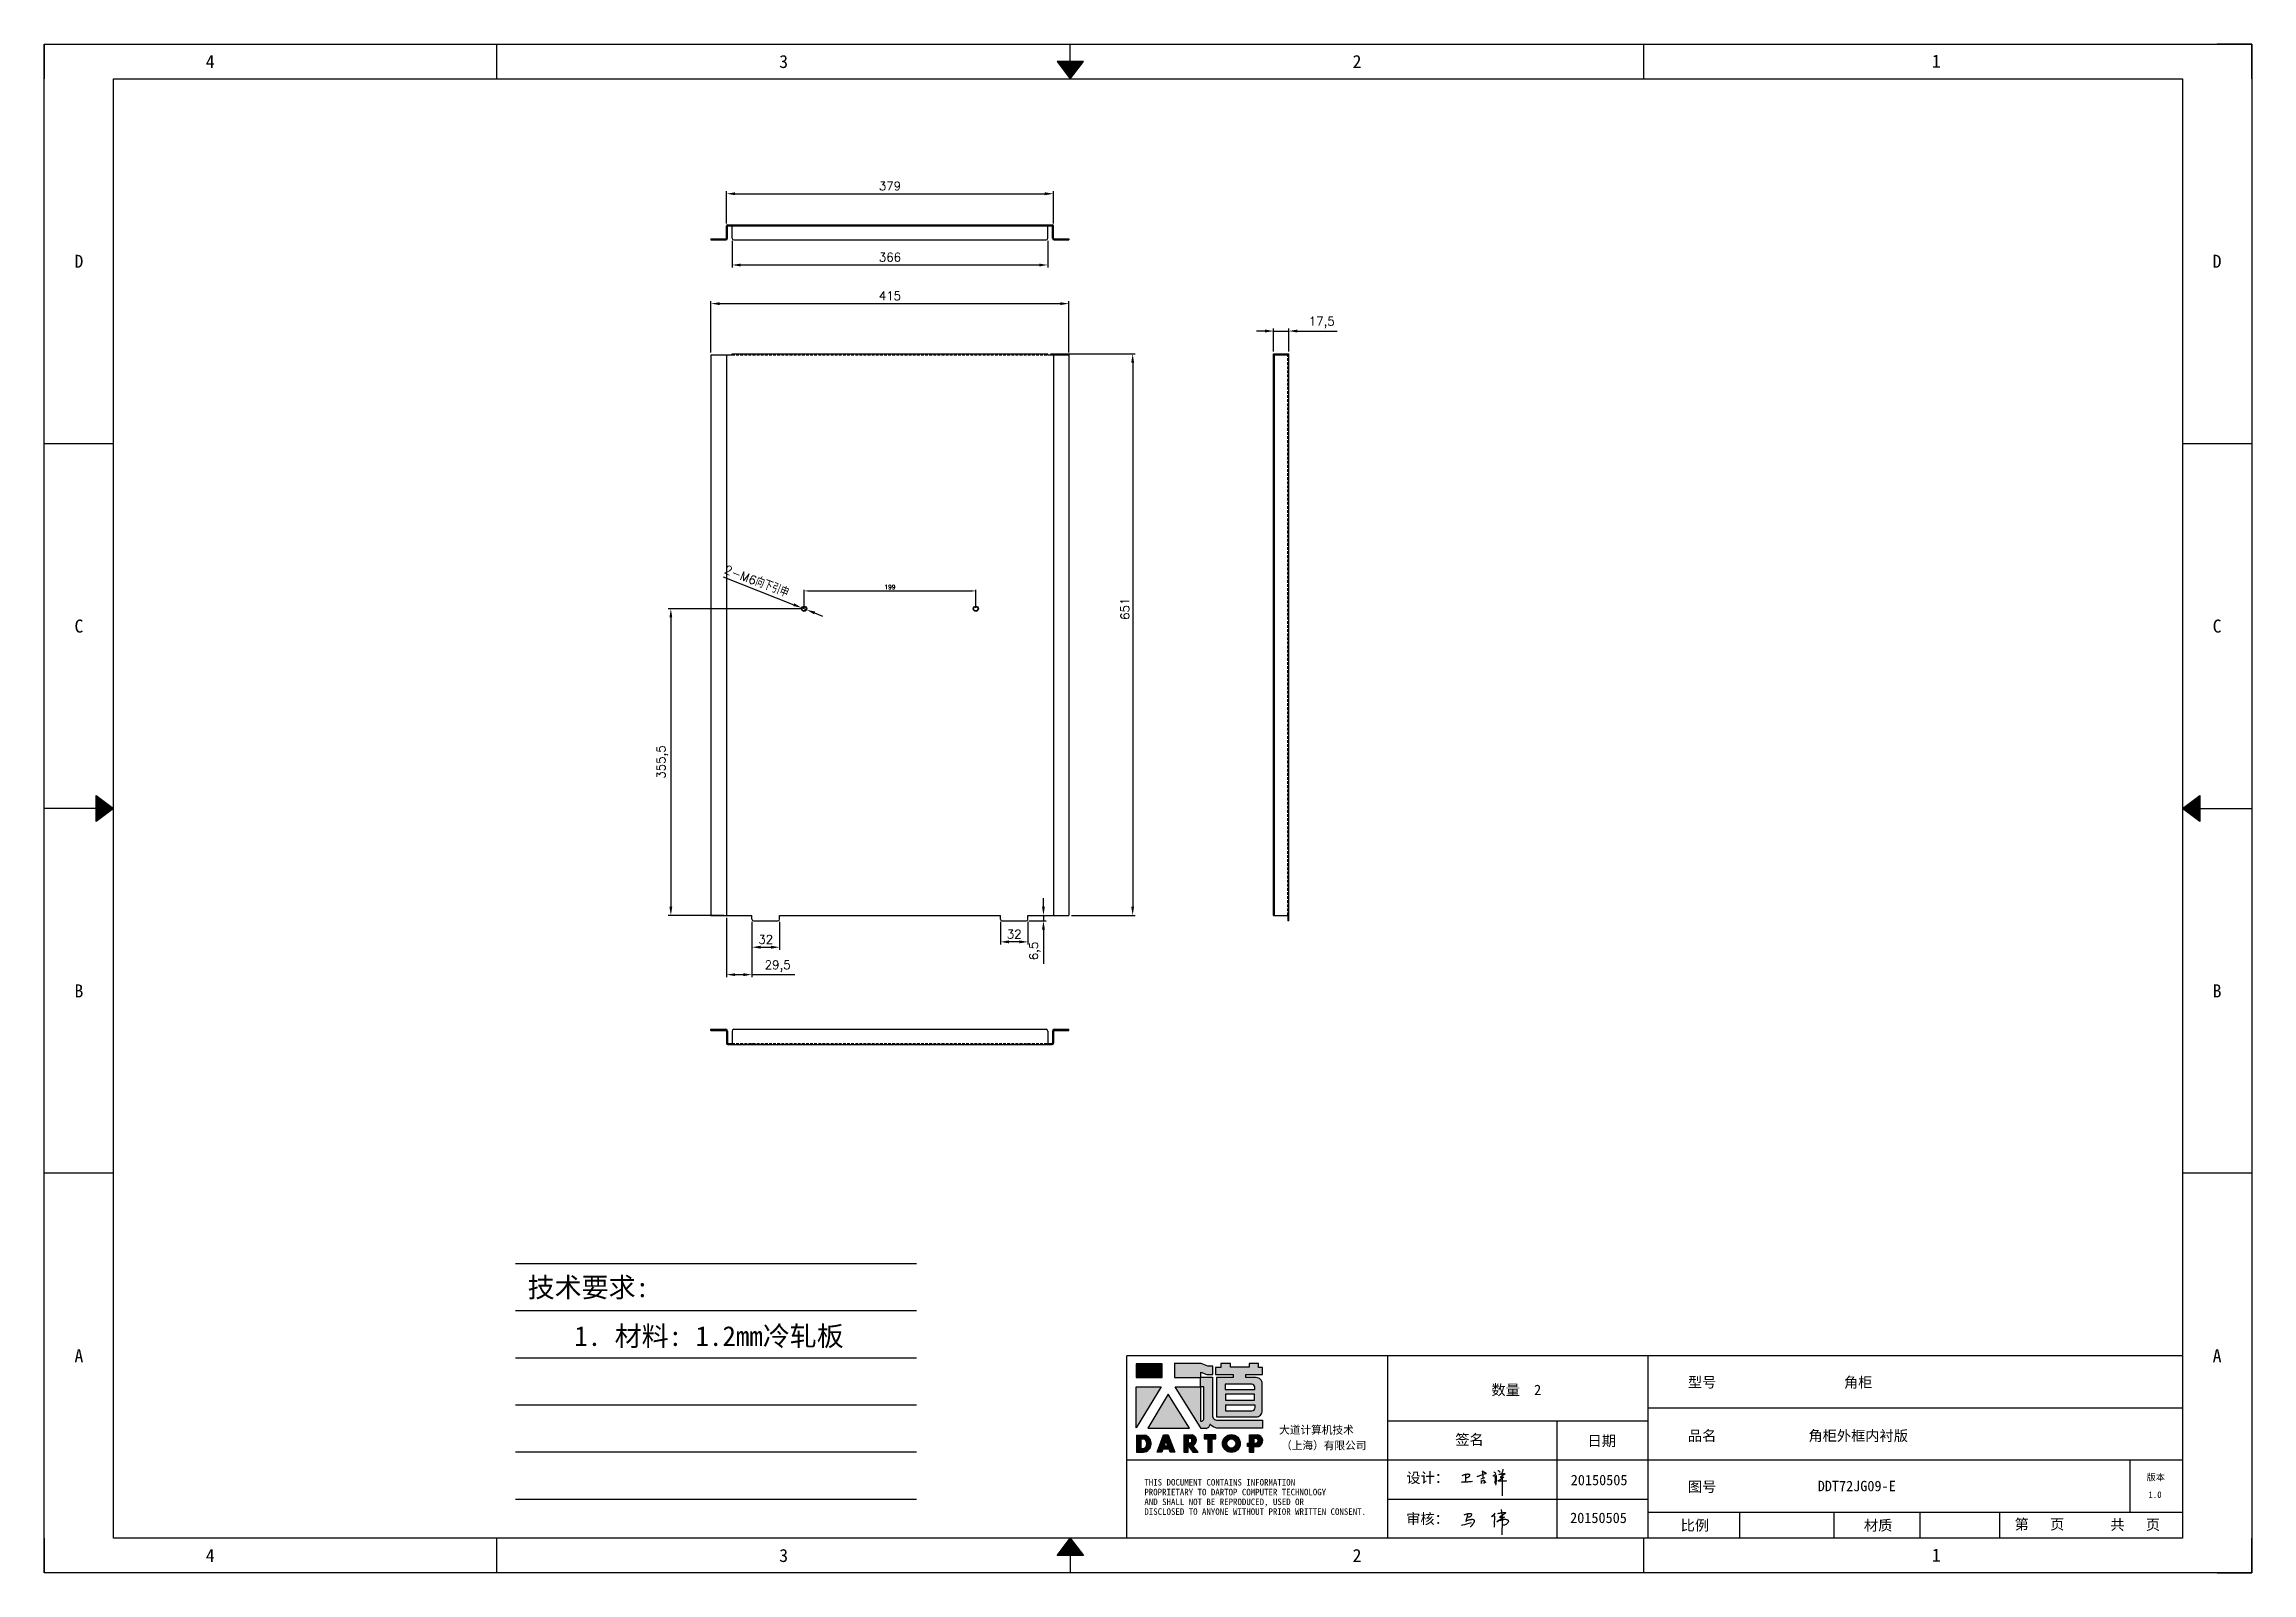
# Model space of a CAD drawing. Header units: millimetres. Extents: x -43476 to -13830, y -16942 to 55335.
# Drawn here: x -24428 to -21869, y 24800 to 26572 of the extents above; entities that cross this region are included whole.
import ezdxf
from ezdxf.enums import TextEntityAlignment as Align

# ---------------------------------------------------------------- set-up
doc = ezdxf.new("R2010")
doc.units = ezdxf.units.MM
doc.linetypes.add('DOT', pattern=[0.25, 0, -0.25])
doc.linetypes.add('HIDDEN2', pattern=[4.7625, 3.175, -1.5875])
for name, color, linetype in [('4', 7, 'Continuous'), ('hidden', 3, 'HIDDEN2'), ('print', 30, 'Continuous')]:
    doc.layers.add(name, color=color, linetype=linetype)
doc.layers.add('dim', color=2, linetype='Continuous', lineweight=9)
doc.styles.add('Dartop', font='')
doc.styles.add('HZ', font='')
doc.styles.add('hzHT', font='simhei.ttf')
doc.styles.get("Standard").update_dxf_attribs({"font": 'txt', "bigfont": 'gbcbig.shx'})
doc.styles.get('Dartop').set_extended_font_data('FangSong_GB2312')
doc.styles.get('HZ').set_extended_font_data('SimSun')
doc.dimstyles.new('2-small', dxfattribs={"dimtxt": 10, "dimasz": 10, "dimexe": 3, "dimexo": 3, "dimgap": 4, "dimtad": 1, "dimtxsty": 'Standard', "dimcen": 5, "dimadec": 0, "dimazin": 0, "dimtfac": 1, "dimtmove": 0, "dimatfit": 3, "dimfxl": 0, "dimarcsym": 0})
doc.dimstyles.new('small', dxfattribs={"dimtxt": 5, "dimasz": 5, "dimexe": 1.25, "dimexo": 1, "dimgap": 2, "dimtad": 1, "dimtxsty": 'Standard', "dimcen": 2.5, "dimadec": 0, "dimazin": 0, "dimtfac": 1, "dimtmove": 0, "dimatfit": 3, "dimfxl": 0, "dimarcsym": 0})

msp = doc.modelspace()

# ---------------------------------------------------------------- texts
at = {"color": 0}
for s, height, style, p in [('4', 15.108, 'Dartop', (-24235.948, 26552.138)), ('3', 15.108, 'Dartop', (-23571.195, 26552.138)), ('2', 15.108, 'Dartop', (-22906.442, 26552.138)), ('1', 15.108, 'Dartop', (-22234.802, 26552.618)), ('D', 15.108, 'Dartop', (-24388.197, 26320.482)), ('D', 15.108, 'Dartop', (-21909.312, 26320.482)), ('C', 15.108, 'Dartop', (-24388.197, 25897.458)), ('C', 15.108, 'Dartop', (-21909.312, 25897.458)), ('B', 15.108, 'Dartop', (-24388.197, 25474.433)), ('B', 15.108, 'Dartop', (-21909.312, 25474.433)), ('A', 15.108, 'Dartop', (-24388.197, 25051.408)), ('A', 15.108, 'Dartop', (-21909.312, 25051.408)), ('数量  2', 12.0864, 'hzHT', (-22721.734, 25011.789)), ('型号', 12.0864, 'hzHT', (-22506.322, 25020.665)), ('角柜', 12.0864, 'hzHT', (-22325.399, 25020.531)), ('签名', 12.0864, 'hzHT', (-22776.027, 24954.19)), ('日期', 12.0864, 'hzHT', (-22622.665, 24952.703)), ('品名', 12.0864, 'hzHT', (-22506.322, 24958.618)), ('角柜外框内衬版', 12.0864, 'hzHT', (-22325.399, 24958.618)), ('20150505', 12.0864, 'hzHT', (-22625.767, 24907.264)), ('图号', 12.0864, 'hzHT', (-22506.322, 24899.541)), ('DDT72JG09-E', 12.08642, 'hzHT', (-22327.089, 24900.33)), ('版本', 7.554, 'hzHT', (-21980.399, 24910.49)), ('1.0', 7.554, 'Dartop', (-21981.307, 24890.302)), ('20150505', 12.0864, 'hzHT', (-22626.487, 24863.408)), ('比例', 12.0864, 'hzHT', (-22514.75, 24854.69)), ('材质', 12.0864, 'hzHT', (-22302.25, 24854.69)), ('第   页', 12.0864, 'hzHT', (-22115.282, 24855.943)), ('共   页', 12.0864, 'hzHT', (-22004.258, 24855.503)), ('4', 15.108, 'Dartop', (-24235.948, 24819.752)), ('3', 15.108, 'Dartop', (-23571.195, 24819.752)), ('2', 15.108, 'Dartop', (-22906.442, 24819.752)), ('1', 15.108, 'Dartop', (-22234.802, 24820.231))]:
    msp.add_text(s, height=height, dxfattribs=dict(at, style=style)).set_placement(p, align=Align.MIDDLE_CENTER)
at = {"style": 'HZ'}
for s, p in [('技术要求:', (-23797.566, 25130.687)), ('1. 材料: 1.2mm冷轧板', (-23657.698, 25074.201))]:
    msp.add_text(s, height=22.932, dxfattribs=at).set_placement(p, align=Align.MIDDLE_CENTER)
at = {"color": 0, "style": 'hzHT'}
for s, height, p in [('THIS DOCUMENT CONTAINS INFORMATION', 7.55401, (-23152.956, 24900.858)), ('设计：', 12.0864, (-22849.245, 24903.834)), ('AND SHALL NOT BE REPRODUCED, USED OR', 7.55401, (-23152.956, 24878.196)), ('PROPRIETARY TO DARTOP COMPUTER TECHNOLOGY', 7.55401, (-23152.956, 24889.527)), ('DISCLOSED TO ANYONE WITHOUT PRIOR WRITTEN CONSENT.', 7.55401, (-23152.956, 24866.865)), ('审核：', 12.0864, (-22849.425, 24856.239))]:
    msp.add_text(s, height=height, dxfattribs=at).set_placement(p)
at = {"layer": '4', "color": 0, "style": 'hzHT'}
for s, p in [('大道计算机技术', (-22996.718, 24960.857)), ('（上海）有限公司', (-22994.437, 24942.79))]:
    msp.add_text(s, height=9.0648, dxfattribs=at).set_placement(p)

# ---------------------------------------------------------------- blocks, each defined once
blk = doc.blocks.new('*U5')
at = {"color": 254, "linetype": 'Continuous', "extrusion": (0, 0, -1)}
for points in [[(-17, 0.333), (-16.812, 0.25), (-17, 0.5)], [(-17, 0.333), (-17.188, 0.25), (-16.812, 0.25)], [(-17, 0.333), (-17, 0.5), (-17.188, 0.25)]]:
    blk.add_solid(points, dxfattribs=at)
blk = doc.blocks.new('*U4')
at = {"color": 254, "linetype": 'Continuous', "extrusion": (0, 0, -1)}
for points in [[(-33.167, 11), (-33, 11), (-33.25, 11.188)], [(-33.167, 11), (-33.25, 11.188), (-33.25, 10.812)], [(-33.167, 11), (-33.25, 10.812), (-33, 11)]]:
    blk.add_solid(points, dxfattribs=at)
blk = doc.blocks.new('*U6')
at = {"color": 254, "linetype": 'Continuous'}
for points in [[(17, 21.667), (17.188, 21.75), (16.812, 21.75)], [(17, 21.667), (16.812, 21.75), (17, 21.5)], [(17, 21.667), (17, 21.5), (17.188, 21.75)]]:
    blk.add_solid(points, dxfattribs=at)
blk = doc.blocks.new('*U3')
at = {"color": 254, "linetype": 'Continuous', "extrusion": (0, 0, -1)}
for points in [[(-0.833, 11), (-0.75, 10.812), (-0.75, 11.188)], [(-0.833, 11), (-0.75, 11.188), (-1, 11)], [(-0.833, 11), (-1, 11), (-0.75, 10.812)]]:
    blk.add_solid(points, dxfattribs=at)
blk = doc.blocks.new('dadao')
for p, q in [((48, 19.2), (44.9, 10.4)), ((44.9, 10.4), (51.2, 10.4)), ((51.2, 10.4), (48, 19.2))]:
    blk.add_line(p, q)
for points in [[(41.8, 121.6), (41.8, 143.7), (-0.4, 143.7), (-0.4, 121.6), (41.8, 121.6)], [(104.8, 122), (104.8, 130.3), (114.1, 126.3), (124.2, 126.3), (124.2, 139.6), (115.9, 139.6), (105.1, 143.9), (61.5, 143.9)], [(61.7, 144), (61.7, 121.3), (103.9, 121.3)], [(113.4, 38.7), (105.1, 38.7), (63, 106.5), (103.9, 106.5), (103.9, 120.9), (103.9, 121.3)], [(109.7, 53.6), (109.7, 106.2), (104.3, 106.2), (104.3, 50.4), (106.6, 50.4)], [(144.6, 94.4), (144.6, 84.8), (192, 84.8), (192, 94.1), (144.9, 94.1)], [(120.2, 45), (119.5, 45), (119.5, 44.6)], [(0, 28), (0, 0), (11.8, 0)], [(0.1, 28), (14, 28)], [(7.1, 21.8), (7.1, 6.1), (12, 6.1)], [(7.1, 21.8), (11.4, 21.8)], [(76.8, 28.2), (76.8, 0), (84.1, 0), (84.1, 11.1), (91.6, -0.1), (100.3, -0.1), (91.7, 11.1)], [(76.8, 28.2), (90.6, 28.2)], [(84, 22.7), (84, 15.3), (87.2, 15.3)], [(84, 22.7), (87.3, 22.7)], [(183.7, 0), (183.7, 9.6), (180.6, 9.6), (180.6, 14.9), (183.8, 14.9), (183.8, 28.1), (196.1, 28.1), (196.5, 28.1)], [(183.7, 0), (190.9, 0), (190.9, 9.6), (198.8, 9.6)], [(194.9, 22.3), (190.8, 22.3), (190.8, 15), (194.4, 15)]]:
    blk.add_lwpolyline(points)
blk.add_lwpolyline([(137.1, 144.2), (137.1, 137.9), (128.3, 137.9), (128.3, 126.5), (157.3, 126.5), (157.3, 121.5), (130.3, 121.5), (130.3, 57.5), (194.4, 57.5, 0.414214), (204.4, 67.5), (204.4, 111.3, 0.414214), (194.4, 121.3), (177.5, 121.3), (177.5, 126.3), (204.7, 126.3), (204.7, 137.7), (198.2, 137.7), (198.2, 143.9), (183.3, 143.9), (183.3, 138), (153, 138), (153, 144.2), (137.1, 144.2)], format="xyb", close=True)
for points in [[(104.8, 122), (123.4, 122), (123.4, 60, 0.414214), (131.4, 52), (204.8, 52), (204.8, 39.1), (131.7, 39.1)], [(144.3, 110.8), (144.3, 101.8), (192.3, 101.8), (192.3, 105.5, 0.414214), (187.3, 110.5), (144.3, 110.5)], [(144.6, 77), (144.6, 67.5), (187.6, 67.5, 0.414214), (192.6, 72.5), (192.6, 76.4), (144.6, 76.4)]]:
    blk.add_lwpolyline(points, format="xyb")
for points in [[(-0.3, 106.2), (40.4, 106.2), (-0.3, 39.7), (-0.3, 106.2)], [(51.7, 94.1), (18.4, 39.3), (86.2, 39.3)], [(43.8, 28.2), (51.8, 28.2), (62.6, -0.1), (55, -0.1), (53.2, 5), (42.9, 5), (41.1, 0), (33.6, 0)], [(110, 28.1), (110, 21.9), (116, 21.9), (116, -0.1), (123.2, -0.1), (123.2, 22), (129.2, 22), (129.2, 28.1), (110, 28.1)]]:
    blk.add_lwpolyline(points, close=True)
for radius in [14.5, 7.44]:
    blk.add_circle((154.2, 14.2), radius)
for centre, radius, start, end in [((99.2, 60.7), 12.6, 305.6399, 325.969), ((111.6, 46.7), 8.19, 282.9811, 347.6627), ((136, 61.7), 22.9, 226.7358, 259.3209), ((8.5, 13.9), 8.49, 294.2143, 69.7177), ((9.6, 14.2), 14.4, 278.6604, 72.3203), ((86.4, 19), 3.8, 282.527, 76.7196), ((88.6, 19.4), 8.95, 290.6073, 77.2124), ((193.7, 18.7), 3.8, 280.9891, 72.5513), ((195.7, 18.6), 9.51, 288.8959, 85.2442)]:
    blk.add_arc(centre, radius, start, end)
blk = doc.blocks.new('h')
for p, q in [((20768.1, -2360.9), (20773, -2359.1)), ((20769.5, -2366.9), (20769.8, -2370.6)), ((20769.8, -2370.6), (20770.9, -2378)), ((20770.9, -2378), (20771.5, -2370.6)), ((20772.4, -2369.3), (20774.9, -2367.8)), ((20773, -2359.1), (20784.1, -2355.2)), ((20773.3, -2331.8), (20775.3, -2338.7)), ((20789.1, -2340.9), (20773.5, -2331.9)), ((20775.3, -2338.7), (20775.6, -2351.2)), ((20775.6, -2351.2), (20775.5, -2357.3)), ((20782.2, -2369.2), (20780, -2377.1)), ((20780, -2377.1), (20788.3, -2371.3)), ((20780.1, -2366.4), (20780.8, -2366.4)), ((20781.9, -2367.4), (20782.2, -2369.2)), ((20845.7, -2343.5), (20848.4, -2353)), ((20848.9, -2370.3), (20847.9, -2424)), ((20848.4, -2353), (20848.9, -2370.3))]:
    blk.add_line(p, q)
for points in [[(20696.6, -2372.4, 0.002073), (20710.6, -2371.9, 0.016137), (20719.6, -2371.3, 0.008314), (20736.9, -2369.3)], [(20699.1, -2348.2, -0.029745), (20704.6, -2345.4, -0.046842), (20708.4, -2344.2, -0.00919), (20714.3, -2343, -0.018517), (20717.2, -2342.5, -0.037841), (20720.3, -2342.4, -0.039541), (20723.2, -2342.8, -0.149785), (20726, -2344.3, -0.204935), (20726.9, -2346.6, -0.074872), (20726.5, -2348.3, -0.061615), (20725.6, -2350.3, -0.034204), (20723.8, -2352.6, -0.045776), (20722.3, -2354.1, -0.054985), (20720.4, -2355.3, -0.036348), (20717.3, -2356.5, -0.067752), (20715.7, -2356.8, -0.043553), (20713.2, -2356.7)], [(20755, -2351.9, -0.024077), (20759.9, -2350.1, -0.013147), (20768.7, -2346.5, -0.00522), (20775.4, -2344.1, -0.018517), (20777.3, -2343.4, -0.008274), (20786.3, -2341, -0.039541), (20788.3, -2340.8, -0.079216), (20789.4, -2341, -0.204935)], [(20813.5, -2350.1, 0.007348), (20815.9, -2348.7, 0.008421), (20818, -2347.3, 0.009459), (20819.7, -2346.2, -0.016325), (20820.7, -2345.5, -0.173771), (20821.8, -2345.3, -0.085159), (20823.9, -2346, -0.125883), (20826, -2347.9, -0.160659), (20826.6, -2350.1, -0.010447), (20826.5, -2352.3, -0.008247), (20826.2, -2355.1, -0.002698), (20825.3, -2374, 0.001562), (20823.9, -2383.7, 0.016137)], [(20816.8, -2335, -0.053561), (20819.6, -2336.1, -0.075272), (20821.3, -2337.3, -0.005295), (20822.5, -2338.5, -0.009337), (20823.1, -2339.1, -0.026146), (20823.7, -2339.8, -0.016644), (20824.5, -2340.9)], [(20832.1, -2329.2, -0.053561), (20834.9, -2330.3, -0.075272), (20836.7, -2331.5, -0.005295), (20837.8, -2332.6, -0.009337), (20838.5, -2333.3, -0.026146), (20839, -2334, -0.016644), (20839.8, -2335.1)], [(20836, -2343.7, -0.02797), (20842.1, -2342.6, -0.048868), (20845.6, -2342.2, -0.00919), (20851.1, -2341.4, -0.018517), (20853.9, -2341.1, -0.037841), (20856.7, -2341.2, -0.039541), (20859.4, -2341.6, -0.018282), (20840.6, -2354.7, -0.000937)], [(20847.6, -2340.2, 0.021784), (20849.6, -2335.9, 0.028296), (20850.8, -2332.4, 0.008136), (20851.9, -2328.2, 0.028913), (20852.2, -2327, 0.08193), (20852.1, -2325.9, 0.075058), (20851.7, -2324.7, 0.275043)]]:
    blk.add_lwpolyline(points, format="xyb")
for points in [[(20711.3, -2343.5), (20711.3, -2343.5), (20711.5, -2355.8), (20710.7, -2368), (20710.6, -2371.9)], [(20821.5, -2350.6), (20822.4, -2359.2), (20822.2, -2364.9), (20821.7, -2369), (20821.3, -2376.3), (20823.6, -2368.5), (20827.2, -2366.3), (20829.5, -2366.3)], [(20840.6, -2354.7), (20850, -2354.7), (20855, -2354.3), (20845.9, -2361.1), (20840.5, -2364), (20833, -2367.5), (20863.2, -2367.4), (20865.9, -2367.3)]]:
    blk.add_lwpolyline(points)
for centre, radius, start, end in [((20773.7, -2371.2), 2.3, 121.9907, 163.60158), ((20787.5, -2406), 40.3, 100.61827, 108.24823), ((20780.8, -2367.6), 1.15, 9.4675, 90)]:
    blk.add_arc(centre, radius, start, end)
blk = doc.blocks.new('*D237')
at = {"layer": 'Defpoints', "color": 0}
for p in [(-23240.4, 26271.4), (-23655.4, 26211.8), (-23240.4, 26211.8)]:
    blk.add_point(p, dxfattribs=at)
at = {"layer": 'dim', "color": 0, "lineweight": -2}
for p, q in [((-23655.4, 26214.8), (-23655.4, 26274.4)), ((-23645.4, 26271.4), (-23250.4, 26271.4)), ((-23240.4, 26214.8), (-23240.4, 26274.4))]:
    blk.add_line(p, q, dxfattribs=at)
at = {"layer": 'dim', "color": 0}
for points in [[(-23645.4, 26273), (-23645.4, 26269.7), (-23655.4, 26271.4)], [(-23250.4, 26273), (-23250.4, 26269.7), (-23240.4, 26271.4)]]:
    blk.add_solid(points, dxfattribs=at)
at = {"layer": 'dim', "color": 0, "insert": (-23447.9, 26280.4), "char_height": 10, "attachment_point": 5}
blk.add_mtext('415', dxfattribs=at)
blk = doc.blocks.new('*D238')
at = {"layer": 'Defpoints', "color": 0, "transparency": 16777216}
for p in [(-23264.9, 26213), (-23240.4, 25562), (-23166.5, 25562)]:
    blk.add_point(p, dxfattribs=at)
at = {"layer": 'dim', "color": 0, "lineweight": -2, "transparency": 16777216}
for p, q in [((-23261.9, 26213), (-23163.5, 26213)), ((-23166.5, 26203), (-23166.5, 25572)), ((-23237.4, 25562), (-23163.5, 25562))]:
    blk.add_line(p, q, dxfattribs=at)
at = {"layer": 'dim', "color": 0, "transparency": 16777216}
for points in [[(-23168.2, 26203), (-23164.9, 26203), (-23166.5, 26213)], [(-23168.2, 25572), (-23164.9, 25572), (-23166.5, 25562)]]:
    blk.add_solid(points, dxfattribs=at)
at = {"layer": 'dim', "color": 0, "transparency": 16777216, "insert": (-23175.5, 25917.5), "char_height": 10, "attachment_point": 5, "rotation": 90}
blk.add_mtext('651', dxfattribs=at)
blk = doc.blocks.new('*D239')
at = {"layer": 'Defpoints', "color": 0, "transparency": 16777216}
for p in [(-22985.6, 26239.6), (-23003.1, 26213), (-22985.6, 26213)]:
    blk.add_point(p, dxfattribs=at)
at = {"layer": 'dim', "color": 0, "lineweight": -2, "transparency": 16777216}
for p, q in [((-23013.1, 26239.6), (-23023.1, 26239.6)), ((-23003.1, 26216), (-23003.1, 26242.6)), ((-23003.1, 26239.6), (-22985.6, 26239.6)), ((-22985.6, 26216), (-22985.6, 26242.6)), ((-22975.6, 26239.6), (-22929.3, 26239.6))]:
    blk.add_line(p, q, dxfattribs=at)
at = {"layer": 'dim', "color": 0, "transparency": 16777216}
for points in [[(-23013.1, 26241.3), (-23013.1, 26237.9), (-23003.1, 26239.6)], [(-22975.6, 26241.3), (-22975.6, 26237.9), (-22985.6, 26239.6)]]:
    blk.add_solid(points, dxfattribs=at)
at = {"layer": 'dim', "color": 0, "transparency": 16777216, "insert": (-22947.4, 26249.4), "char_height": 10, "attachment_point": 5}
blk.add_mtext('17,5', dxfattribs=at)
blk = doc.blocks.new('*D240')
at = {"layer": 'Defpoints', "color": 0, "transparency": 16777216}
for p in [(-23258.4, 26398.8), (-23637.4, 26361.2), (-23258.4, 26361.2)]:
    blk.add_point(p, dxfattribs=at)
at = {"layer": 'dim', "color": 0, "lineweight": -2, "transparency": 16777216}
for p, q in [((-23637.4, 26364.2), (-23637.4, 26401.8)), ((-23627.4, 26398.8), (-23268.4, 26398.8)), ((-23258.4, 26364.2), (-23258.4, 26401.8))]:
    blk.add_line(p, q, dxfattribs=at)
at = {"layer": 'dim', "color": 0, "transparency": 16777216}
for points in [[(-23627.4, 26400.5), (-23627.4, 26397.1), (-23637.4, 26398.8)], [(-23268.4, 26400.5), (-23268.4, 26397.1), (-23258.4, 26398.8)]]:
    blk.add_solid(points, dxfattribs=at)
at = {"layer": 'dim', "color": 0, "transparency": 16777216, "insert": (-23447.9, 26407.8), "char_height": 10, "attachment_point": 5}
blk.add_mtext('379', dxfattribs=at)
blk = doc.blocks.new('*D241')
at = {"layer": 'Defpoints', "color": 0, "transparency": 16777216}
for p in [(-23630.9, 26347.2), (-23264.9, 26347.2), (-23264.9, 26316.2)]:
    blk.add_point(p, dxfattribs=at)
at = {"layer": 'dim', "color": 0, "lineweight": -2, "transparency": 16777216}
for p, q in [((-23630.9, 26344.2), (-23630.9, 26313.2)), ((-23264.9, 26344.2), (-23264.9, 26313.2)), ((-23620.9, 26316.2), (-23274.9, 26316.2))]:
    blk.add_line(p, q, dxfattribs=at)
at = {"layer": 'dim', "color": 0, "transparency": 16777216}
for points in [[(-23620.9, 26317.8), (-23620.9, 26314.5), (-23630.9, 26316.2)], [(-23274.9, 26317.8), (-23274.9, 26314.5), (-23264.9, 26316.2)]]:
    blk.add_solid(points, dxfattribs=at)
at = {"layer": 'dim', "color": 0, "transparency": 16777216, "insert": (-23447.9, 26325.2), "char_height": 10, "attachment_point": 5}
blk.add_mtext('366', dxfattribs=at)
blk = doc.blocks.new('*D242')
at = {"layer": 'Defpoints', "color": 0, "transparency": 16777216}
for p in [(-23289.9, 25555.5), (-23287.9, 25562), (-23270, 25555.5)]:
    blk.add_point(p, dxfattribs=at)
at = {"layer": 'dim', "color": 0, "lineweight": -2, "transparency": 16777216}
for p, q in [((-23270, 25572), (-23270, 25582)), ((-23286.9, 25555.5), (-23267, 25555.5)), ((-23284.9, 25562), (-23267, 25562)), ((-23270, 25562), (-23270, 25555.5)), ((-23270, 25545.5), (-23270, 25505.9))]:
    blk.add_line(p, q, dxfattribs=at)
at = {"layer": 'dim', "color": 0, "transparency": 16777216}
for points in [[(-23271.6, 25572), (-23268.3, 25572), (-23270, 25562)], [(-23271.6, 25545.5), (-23268.3, 25545.5), (-23270, 25555.5)]]:
    blk.add_solid(points, dxfattribs=at)
at = {"layer": 'dim', "color": 0, "transparency": 16777216, "insert": (-23279.8, 25520.7), "char_height": 10, "attachment_point": 5, "rotation": 90}
blk.add_mtext('6,5', dxfattribs=at)
blk = doc.blocks.new('*D243')
at = {"layer": 'Defpoints', "color": 0, "transparency": 16777216}
for p in [(-23319.9, 25557.5), (-23287.9, 25557.5), (-23319.9, 25531.3)]:
    blk.add_point(p, dxfattribs=at)
at = {"layer": 'dim', "color": 0, "lineweight": -2, "transparency": 16777216}
for p, q in [((-23319.9, 25554.5), (-23319.9, 25528.3)), ((-23287.9, 25554.5), (-23287.9, 25528.3)), ((-23297.9, 25531.3), (-23309.9, 25531.3))]:
    blk.add_line(p, q, dxfattribs=at)
at = {"layer": 'dim', "color": 0, "transparency": 16777216}
for points in [[(-23309.9, 25533), (-23309.9, 25529.6), (-23319.9, 25531.3)], [(-23297.9, 25533), (-23297.9, 25529.6), (-23287.9, 25531.3)]]:
    blk.add_solid(points, dxfattribs=at)
at = {"layer": 'dim', "color": 0, "transparency": 16777216, "insert": (-23303.9, 25540.3), "char_height": 10, "attachment_point": 5}
blk.add_mtext('32', dxfattribs=at)
blk = doc.blocks.new('*D244')
at = {"layer": 'Defpoints', "color": 0, "transparency": 16777216}
for p in [(-23637.4, 25562), (-23607.9, 25557.5), (-23607.9, 25493.3)]:
    blk.add_point(p, dxfattribs=at)
at = {"layer": 'dim', "color": 0, "lineweight": -2, "transparency": 16777216}
for p, q in [((-23637.4, 25559), (-23637.4, 25490.3)), ((-23607.9, 25554.5), (-23607.9, 25490.3)), ((-23627.4, 25493.3), (-23617.9, 25493.3)), ((-23607.9, 25493.3), (-23558.3, 25493.3))]:
    blk.add_line(p, q, dxfattribs=at)
at = {"layer": 'dim', "color": 0, "transparency": 16777216}
for points in [[(-23627.4, 25494.9), (-23627.4, 25491.6), (-23637.4, 25493.3)], [(-23617.9, 25494.9), (-23617.9, 25491.6), (-23607.9, 25493.3)]]:
    blk.add_solid(points, dxfattribs=at)
at = {"layer": 'dim', "color": 0, "transparency": 16777216, "insert": (-23578.1, 25503.1), "char_height": 10, "attachment_point": 5}
blk.add_mtext('29,5', dxfattribs=at)
blk = doc.blocks.new('*D245')
at = {"layer": 'Defpoints', "color": 0, "transparency": 16777216}
for p in [(-23607.9, 25557.5), (-23575.9, 25557.5), (-23575.9, 25525.1)]:
    blk.add_point(p, dxfattribs=at)
at = {"layer": 'dim', "color": 0, "lineweight": -2, "transparency": 16777216}
for p, q in [((-23607.9, 25554.5), (-23607.9, 25522.1)), ((-23575.9, 25554.5), (-23575.9, 25522.1)), ((-23597.9, 25525.1), (-23585.9, 25525.1))]:
    blk.add_line(p, q, dxfattribs=at)
at = {"layer": 'dim', "color": 0, "transparency": 16777216}
for points in [[(-23597.9, 25526.8), (-23597.9, 25523.4), (-23607.9, 25525.1)], [(-23585.9, 25526.8), (-23585.9, 25523.4), (-23575.9, 25525.1)]]:
    blk.add_solid(points, dxfattribs=at)
at = {"layer": 'dim', "color": 0, "transparency": 16777216, "insert": (-23591.9, 25534.1), "char_height": 10, "attachment_point": 5}
blk.add_mtext('32', dxfattribs=at)
blk = doc.blocks.new('*D246')
at = {"layer": 'Defpoints', "color": 0}
for p in [(-23547.4, 25917.5), (-23701.9, 25562), (-23637.4, 25562)]:
    blk.add_point(p, dxfattribs=at)
at = {"layer": 'dim', "color": 0, "lineweight": -2}
for p, q in [((-23550.4, 25917.5), (-23704.9, 25917.5)), ((-23701.9, 25907.5), (-23701.9, 25572)), ((-23640.4, 25562), (-23704.9, 25562))]:
    blk.add_line(p, q, dxfattribs=at)
at = {"layer": 'dim', "color": 0}
for points in [[(-23703.6, 25907.5), (-23700.3, 25907.5), (-23701.9, 25917.5)], [(-23703.6, 25572), (-23700.3, 25572), (-23701.9, 25562)]]:
    blk.add_solid(points, dxfattribs=at)
at = {"layer": 'dim', "color": 0, "insert": (-23711.8, 25739.8), "char_height": 10, "attachment_point": 5, "rotation": 90}
blk.add_mtext('355,5', dxfattribs=at)
blk = doc.blocks.new('*D446')
at = {"layer": 'Defpoints', "color": 0}
for p in [(-23348.4, 25938.2), (-23547.4, 25917.5), (-23348.4, 25917.5)]:
    blk.add_point(p, dxfattribs=at)
at = {"layer": 'dim', "color": 0, "lineweight": -2}
for p, q in [((-23547.4, 25918.5), (-23547.4, 25939.5)), ((-23542.4, 25938.2), (-23353.4, 25938.2)), ((-23348.4, 25918.5), (-23348.4, 25939.5))]:
    blk.add_line(p, q, dxfattribs=at)
at = {"layer": 'dim', "color": 0}
for points in [[(-23542.4, 25939.1), (-23542.4, 25937.4), (-23547.4, 25938.2)], [(-23353.4, 25939.1), (-23353.4, 25937.4), (-23348.4, 25938.2)]]:
    blk.add_solid(points, dxfattribs=at)
at = {"layer": 'dim', "color": 0, "insert": (-23447.9, 25942.7), "char_height": 5, "attachment_point": 5}
blk.add_mtext('199', dxfattribs=at)
blk = doc.blocks.new('*D447')
at = {"layer": 'Defpoints', "color": 0}
for p in [(-23550.2, 25918.6), (-23544.6, 25916.4)]:
    blk.add_point(p, dxfattribs=at)
at = {"layer": 'dim', "color": 0, "lineweight": -2}
for p, q in [((-23641.2, 25954.5), (-23559.5, 25922.3)), ((-23544.6, 25916.4), (-23550.2, 25918.6)), ((-23535.3, 25912.8), (-23526, 25909.1))]:
    blk.add_line(p, q, dxfattribs=at)
at = {"layer": 'dim', "color": 0}
for points in [[(-23558.9, 25923.9), (-23560.1, 25920.8), (-23550.2, 25918.6)], [(-23534.7, 25914.3), (-23535.9, 25911.2), (-23544.6, 25916.4)]]:
    blk.add_solid(points, dxfattribs=at)
at = {"layer": 'dim', "color": 0, "insert": (-23602.6, 25949.3), "char_height": 10, "attachment_point": 5, "rotation": 338.4692}
blk.add_mtext('2-M6向下引申', dxfattribs=at)

# ---------------------------------------------------------------- dimensions: what is measured, and where the dimension line sits
at = {"layer": 'dim'}
for base, p1, p2, dimstyle, picture, middle in [((-23258.424, 26398.793), (-23637.424, 26361.189), (-23258.424, 26361.189), '2-small', '*D240', (-23447.924, 26407.793)), ((-23264.924, 26316.165), (-23630.924, 26347.189), (-23264.924, 26347.189), '2-small', '*D241', (-23447.924, 26325.165)), ((-23240.424, 26271.361), (-23655.424, 26211.839), (-23240.424, 26211.839), '2-small', '*D237', (-23447.924, 26280.361)), ((-22985.607, 26239.599), (-23003.107, 26213.039), (-22985.607, 26213.039), '2-small', '*D239', (-22947.44, 26249.432)), ((-23348.424, 25938.225), (-23547.424, 25917.539), (-23348.424, 25917.539), 'small', '*D446', (-23447.924, 25942.725)), ((-23607.924, 25493.276), (-23637.424, 25562.039), (-23607.924, 25557.539), '2-small', '*D244', (-23578.09, 25503.109)), ((-23575.924, 25525.083), (-23607.924, 25557.539), (-23575.924, 25557.539), '2-small', '*D245', (-23591.924, 25534.083)), ((-23319.924, 25531.314), (-23287.924, 25557.539), (-23319.924, 25557.539), '2-small', '*D243', (-23303.924, 25540.314))]:
    dim = msp.add_linear_dim(base=base, p1=p1, p2=p2, dimstyle=dimstyle, override={"dimpost": '\\X'}, dxfattribs=at)
    dim.commit()
    dim.dimension.update_dxf_attribs({"geometry": picture, "text_midpoint": middle})
dim = msp.add_linear_dim(base=(-23166.547, 25562.039), p1=(-23264.924, 26213.039), p2=(-23240.424, 25562.039), angle=90, dimstyle='2-small', override={"dimpost": '\\X'}, dxfattribs=at)
dim.commit()
dim.dimension.update_dxf_attribs({"geometry": '*D238', "text_midpoint": (-23166.547, 25917.539), "dimtype": 160})
dim = msp.add_diameter_dim_2p(p1=(-23544.633, 25916.438), p2=(-23550.214, 25918.64), text='2-M6向下引申', dimstyle='2-small', override={"dimpost": '\\X'}, dxfattribs=at)
dim.commit()
dim.dimension.update_dxf_attribs({"geometry": '*D447', "text_midpoint": (-23605.98, 25940.641), "dimtype": 163})
for base, p1, p2, picture, middle in [((-23701.948, 25562.039), (-23547.424, 25917.539), (-23637.424, 25562.039), '*D246', (-23711.781, 25739.789)), ((-23269.976, 25555.539), (-23287.924, 25562.039), (-23289.924, 25555.539), '*D242', (-23279.809, 25520.705))]:
    dim = msp.add_linear_dim(base=base, p1=p1, p2=p2, angle=90, dimstyle='2-small', override={"dimpost": '\\X'}, dxfattribs=at)
    dim.commit()
    dim.dimension.update_dxf_attribs({"geometry": picture, "text_midpoint": middle})

# ---------------------------------------------------------------- hatches: boundary and pattern name
for points in [[(-23132.388, 25042.052), (-23162.523, 25042.052), (-23162.523, 25026.308), (-23132.388, 25026.308)], [(-23133.358, 25015.292), (-23162.442, 25015.292), (-23162.442, 24967.806)], [(-23125.296, 25006.675), (-23149.071, 24967.49), (-23100.659, 24967.49)], [(-23069.92, 24959.472), (-23083.678, 24959.472), (-23083.678, 24955.107), (-23079.386, 24955.107), (-23079.386, 24939.378), (-23074.246, 24939.378), (-23074.246, 24955.117), (-23069.92, 24955.117)]]:
    msp.add_hatch(color=0).paths.add_polyline_path(points)
h = msp.add_hatch(color=0)
h.paths.add_polyline_path([(-23087.354, 25032.484), (-23080.703, 25029.611), (-23073.513, 25029.611), (-23073.513, 25039.127), (-23079.445, 25039.127), (-23087.174, 25042.18), (-23118.149, 25042.18), (-23118.149, 25026.085), (-23088.011, 25026.085), (-23088.011, 25025.759), (-23088.011, 25015.472), (-23117.236, 25015.472), (-23087.177, 24967.096), (-23081.224, 24967.096, 0.27937482), (-23076.879, 24971.322), (-23076.879, 24971.545), (-23076.354, 24971.545, 0.14314537), (-23068.159, 24967.374), (-23015.925, 24967.374), (-23015.925, 24976.549), (-23068.382, 24976.549, -0.41421356), (-23074.095, 24982.263), (-23074.095, 25026.593), (-23087.354, 25026.593)])
h.paths.add_polyline_path([(-23087.708, 25015.267), (-23083.878, 25015.266), (-23083.878, 24977.719, -0.08893574), (-23086.097, 24975.437), (-23087.721, 24975.437)], flags=16)
h = msp.add_hatch(color=0)
h.paths.add_polyline_path([(-23016.015, 25037.795), (-23020.663, 25037.795), (-23020.663, 25042.216), (-23031.285, 25042.216), (-23031.285, 25038.016), (-23052.973, 25038.016), (-23052.973, 25042.437), (-23064.331, 25042.437), (-23064.331, 25037.934), (-23070.608, 25037.934), (-23070.608, 25029.784), (-23049.896, 25029.784), (-23049.896, 25026.179), (-23069.196, 25026.179), (-23069.196, 24980.539), (-23023.379, 24980.539, 0.41421356), (-23016.237, 24987.681), (-23016.237, 25018.936, 0.41421356), (-23023.379, 25026.078), (-23035.49, 25026.078), (-23035.49, 25029.615), (-23016.015, 25029.615)])
h.paths.add_polyline_path([(-23028.439, 25018.341, -0.41421356), (-23024.868, 25014.77), (-23024.868, 25012.151), (-23059.17, 25012.151), (-23059.17, 25018.341)], flags=16)
h.paths.add_polyline_path([(-23025.089, 25006.625), (-23025.089, 24999.993), (-23058.948, 24999.993), (-23058.948, 25006.625)], flags=16)
h.paths.add_polyline_path([(-23024.647, 24994.024), (-23024.647, 24991.184, -0.41421356), (-23028.218, 24987.613), (-23058.948, 24987.613), (-23058.948, 24994.024)], flags=16)
h = msp.add_hatch(color=0)
h.paths.add_polyline_path([(-23152.251, 24959.4), (-23162.228, 24959.4), (-23162.228, 24939.437), (-23153.825, 24939.437, 0.79301591)])
h.paths.add_polyline_path([(-23153.677, 24943.809), (-23157.166, 24943.809), (-23157.166, 24955.028), (-23154.062, 24955.028, -0.67136089)], flags=16)
h = msp.add_hatch(color=0)
h.paths.add_polyline_path([(-23125.221, 24959.564), (-23130.915, 24959.564), (-23138.238, 24939.416), (-23132.844, 24939.416), (-23131.575, 24942.987), (-23124.268, 24942.987), (-23122.971, 24939.373), (-23117.534, 24939.373)])
h.paths.add_polyline_path([(-23125.664, 24946.836), (-23130.192, 24946.836), (-23127.969, 24953.167)], flags=16)
h = msp.add_hatch(color=0)
h.paths.add_polyline_path([(-23097.543, 24959.55), (-23107.356, 24959.55), (-23107.356, 24939.405), (-23102.171, 24939.405), (-23102.171, 24947.391), (-23096.84, 24939.333), (-23090.574, 24939.333), (-23096.709, 24947.341, 0.74405494)])
h.paths.add_polyline_path([(-23102.218, 24950.373), (-23102.218, 24955.663), (-23099.9, 24955.663, -0.79680897), (-23099.935, 24950.373)], flags=16)
h = msp.add_hatch(color=0)
h.paths.add_polyline_path([(-23062.441, 24949.55, 1), (-23041.754, 24949.55, 1)])
h.paths.add_polyline_path([(-23046.784, 24949.55, -1), (-23057.411, 24949.55, -1)], flags=16)
h = msp.add_hatch(color=0)
h.paths.add_polyline_path([(-23021.913, 24959.503), (-23022.21, 24959.503), (-23030.958, 24959.503), (-23030.958, 24950.101), (-23033.28, 24950.101), (-23033.28, 24946.284), (-23030.996, 24946.284), (-23030.996, 24939.44), (-23025.889, 24939.44), (-23025.889, 24946.311), (-23020.277, 24946.311, 0.81230381)])
h.paths.add_polyline_path([(-23025.964, 24950.127), (-23025.964, 24955.386), (-23023.058, 24955.386, -0.77821343), (-23023.355, 24950.127)], flags=16)

# ---------------------------------------------------------------- linework, layer by layer
at = {"color": 0, "linetype": 'DOT'}
for p, q in [((-24428.485, 26572.282), (-21909.312, 26572.282)), ((-24428.485, 24839.896), (-24428.485, 26531.994)), ((-21869.024, 26531.994), (-21869.024, 24839.896)), ((-21909.312, 24799.608), (-24428.485, 24799.608))]:
    msp.add_line(p, q, dxfattribs=at)
at = {"color": 0}
for p, q in [((-24428.485, 26572.282), (-24428.485, 26531.994)), ((-23903.571, 26531.994), (-23903.571, 26572.282)), ((-23238.818, 26552.138), (-23238.818, 26572.282)), ((-22574.065, 26531.994), (-22574.065, 26572.282)), ((-21869.024, 26572.282), (-21909.312, 26572.282)), ((-21869.024, 26531.994), (-21869.024, 26572.282)), ((-24347.909, 24839.896), (-24347.909, 26531.994)), ((-24347.909, 26531.994), (-21949.6, 26531.994)), ((-21949.6, 26531.994), (-21949.6, 24839.896)), ((-24347.909, 26108.97), (-24428.485, 26108.97)), ((-21869.024, 26108.97), (-21949.6, 26108.97)), ((-24368.053, 25685.945), (-24428.485, 25685.945)), ((-21929.456, 25685.945), (-21869.024, 25685.945)), ((-24347.909, 25262.921), (-24428.485, 25262.921)), ((-21869.024, 25262.921), (-21949.6, 25262.921)), ((-21949.6, 25051.408), (-23173.35, 25051.408)), ((-23173.35, 24839.896), (-23173.35, 25051.408)), ((-22871.19, 25051.408), (-22871.19, 24839.896)), ((-22569.029, 24839.896), (-22569.029, 25051.408)), ((-22569.029, 24990.976), (-21949.6, 24990.976)), ((-22871.19, 24975.868), (-22569.029, 24975.868)), ((-22674.785, 24975.868), (-22674.785, 24839.896)), ((-23173.35, 24930.544), (-22871.19, 24930.544)), ((-22871.19, 24930.544), (-21949.6, 24930.544)), ((-22010.033, 24870.112), (-22010.033, 24930.544)), ((-22871.19, 24885.22), (-22569.029, 24885.22)), ((-22569.029, 24870.112), (-21949.6, 24870.112)), ((-22462.722, 24839.896), (-22462.722, 24870.112)), ((-22353.165, 24839.896), (-22353.165, 24870.112)), ((-22253.568, 24839.896), (-22253.568, 24870.112)), ((-22161.113, 24839.896), (-22161.113, 24870.112)), ((-24428.485, 24839.896), (-24428.485, 24799.608)), ((-21949.6, 24839.896), (-24347.909, 24839.896)), ((-23903.571, 24799.608), (-23903.571, 24839.896)), ((-22574.065, 24799.608), (-22574.065, 24839.896)), ((-21869.024, 24799.608), (-21869.024, 24839.896)), ((-23238.818, 24819.752), (-23238.818, 24799.608)), ((-21909.312, 24799.608), (-21869.024, 24799.608))]:
    msp.add_line(p, q, dxfattribs=at)
for p, q in [((-23635.924, 26362.689), (-23259.924, 26362.689)), ((-23607.924, 26362.689), (-23607.924, 26361.489)), ((-23575.924, 26362.689), (-23575.924, 26361.189)), ((-23319.924, 26362.689), (-23319.924, 26361.489)), ((-23287.924, 26362.689), (-23287.924, 26361.489)), ((-23655.424, 26346.389), (-23655.424, 26345.189)), ((-23655.424, 26346.389), (-23638.424, 26346.389)), ((-23655.424, 26345.189), (-23638.224, 26345.189)), ((-23637.424, 26347.389), (-23637.424, 26361.189)), ((-23636.224, 26347.189), (-23636.224, 26360.689)), ((-23635.424, 26361.489), (-23630.924, 26361.489)), ((-23630.924, 26347.189), (-23630.924, 26361.489)), ((-23630.924, 26361.489), (-23264.924, 26361.489)), ((-23628.924, 26345.189), (-23266.924, 26345.189)), ((-23264.924, 26347.189), (-23264.924, 26361.489)), ((-23264.924, 26361.489), (-23260.424, 26361.489)), ((-23259.624, 26347.189), (-23259.624, 26360.689)), ((-23258.424, 26347.389), (-23258.424, 26361.189)), ((-23257.624, 26345.189), (-23240.424, 26345.189)), ((-23257.424, 26346.389), (-23240.424, 26346.389)), ((-23240.424, 26346.389), (-23240.424, 26345.189)), ((-23655.424, 26211.839), (-23630.924, 26211.839)), ((-23655.424, 26211.839), (-23655.424, 25562.039)), ((-23637.424, 26211.839), (-23637.424, 25562.039)), ((-23630.924, 26213.039), (-23264.924, 26213.039)), ((-23264.924, 26211.839), (-23240.424, 26211.839)), ((-23258.424, 26211.839), (-23258.424, 25562.039)), ((-23240.424, 26211.839), (-23240.424, 25562.039)), ((-23003.107, 25562.039), (-23003.107, 26213.039)), ((-23003.107, 26213.039), (-22985.607, 26213.039)), ((-23003.107, 26211.839), (-22985.607, 26211.839)), ((-23001.907, 25562.039), (-23001.907, 26211.839)), ((-22985.607, 25555.539), (-22985.607, 26213.039)), ((-23655.424, 25562.039), (-23607.924, 25562.039)), ((-23607.924, 25557.539), (-23607.924, 25562.039)), ((-23605.924, 25555.539), (-23577.924, 25555.539)), ((-23575.924, 25557.539), (-23575.924, 25562.039)), ((-23575.924, 25562.039), (-23319.924, 25562.039)), ((-23319.924, 25557.539), (-23319.924, 25562.039)), ((-23317.924, 25555.539), (-23289.924, 25555.539)), ((-23287.924, 25557.539), (-23287.924, 25562.039)), ((-23287.924, 25562.039), (-23240.424, 25562.039)), ((-23003.107, 25562.039), (-22985.607, 25562.039)), ((-22986.807, 25562.039), (-22986.807, 25555.558)), ((-22985.607, 25555.539), (-22986.807, 25555.539)), ((-23655.424, 25429.889), (-23638.224, 25429.889)), ((-23655.424, 25428.689), (-23655.424, 25429.889)), ((-23655.424, 25428.689), (-23638.424, 25428.689)), ((-23637.424, 25427.689), (-23637.424, 25413.889)), ((-23636.224, 25427.889), (-23636.224, 25414.389)), ((-23630.924, 25427.889), (-23630.924, 25413.589)), ((-23628.924, 25429.889), (-23266.924, 25429.889)), ((-23264.924, 25427.889), (-23264.924, 25413.589)), ((-23259.624, 25427.889), (-23259.624, 25414.389)), ((-23258.424, 25427.689), (-23258.424, 25413.889)), ((-23257.624, 25429.889), (-23240.424, 25429.889)), ((-23257.424, 25428.689), (-23240.424, 25428.689)), ((-23240.424, 25428.689), (-23240.424, 25429.889)), ((-23635.924, 25412.389), (-23259.924, 25412.389)), ((-23635.424, 25413.589), (-23630.924, 25413.589)), ((-23264.924, 25413.589), (-23260.424, 25413.589)), ((-22741.425, 24860.562), (-22744.394, 24858.955)), ((-22739.288, 24861.704), (-22741.425, 24860.562)), ((-22741.303, 24864.107), (-22737.527, 24864.107)), ((-22735.514, 24864.289), (-22739.288, 24861.704)), ((-22739.152, 24873.066), (-22738.285, 24865.825)), ((-22738.144, 24860.478), (-22738.464, 24843.839)), ((-22738.285, 24865.825), (-22738.144, 24860.478)), ((-22737.527, 24864.107), (-22735.514, 24864.289))]:
    msp.add_line(p, q)
for points in [[(-23238.818, 26531.994), (-23223.71, 26552.138), (-23253.926, 26552.138), (-23238.818, 26531.994)], [(-24347.909, 25685.945), (-24368.053, 25670.837), (-24368.053, 25701.053), (-24347.909, 25685.945)], [(-21949.6, 25685.945), (-21929.456, 25701.053), (-21929.456, 25670.837), (-21949.6, 25685.945)], [(-23238.818, 24839.896), (-23223.71, 24819.752), (-23253.926, 24819.752), (-23238.818, 24839.896)]]:
    msp.add_lwpolyline(points, close=True, dxfattribs=at)
for points in [[(-22782.127, 24866.719, -0.02974503), (-22780.4, 24867.584, -0.04684215), (-22779.23, 24867.961, -0.00919025), (-22777.405, 24868.329, -0.01851715), (-22776.49, 24868.462, -0.03784064), (-22775.546, 24868.491, -0.03954126), (-22774.649, 24868.38, -0.14978519), (-22773.773, 24867.902, -0.20493524), (-22773.504, 24867.208, -0.07487171), (-22773.606, 24866.661, -0.06161465), (-22773.904, 24866.055, -0.0342039), (-22774.445, 24865.341, -0.04577587), (-22774.929, 24864.879, -0.05498501), (-22775.514, 24864.512, -0.03634791), (-22776.483, 24864.126, -0.06775206), (-22776.968, 24864.042, -0.04355337), (-22777.731, 24864.082)], [(-22744.394, 24858.955, -0.02974503), (-22741.699, 24860.306, -0.04684215), (-22739.875, 24860.893, -0.00919025), (-22737.028, 24861.468, -0.01851715), (-22735.601, 24861.675, -0.03784064), (-22734.128, 24861.721, -0.03954126), (-22732.729, 24861.547, -0.14978519), (-22731.361, 24860.801, -0.20493524), (-22730.943, 24859.719, -0.07487171), (-22731.102, 24858.865, -0.06161465), (-22731.567, 24857.919, -0.0342039), (-22732.41, 24856.807, -0.04577587), (-22733.165, 24856.086, -0.05498501), (-22734.077, 24855.512, -0.03634791), (-22735.589, 24854.911, -0.06775206), (-22736.346, 24854.78, -0.04355337), (-22737.537, 24854.842)], [(-22743.156, 24868.561, -0.02797026), (-22740.715, 24869.011, -0.04886788), (-22739.3, 24869.162, -0.00919025), (-22737.075, 24869.492, -0.01851715), (-22735.964, 24869.594, -0.03784064), (-22734.823, 24869.57, -0.03954126), (-22733.747, 24869.379, -0.01828189), (-22741.303, 24864.107, -0.0009369)]]:
    msp.add_lwpolyline(points, format="xyb")
msp.add_lwpolyline([(-22778.319, 24868.153), (-22778.319, 24868.153), (-22778.897, 24864.613), (-22779.847, 24861.285), (-22780.469, 24859.242)])
for centre, radius in [((-23547.424, 25917.539), 3), ((-23547.424, 25917.539), 2.5), ((-23348.424, 25917.539), 3), ((-23348.424, 25917.539), 2.5)]:
    msp.add_circle(centre, radius)
for centre, radius, start, end in [((-23635.924, 26361.189), 1.5, 90, 180), ((-23259.924, 26361.189), 1.5, 0, 90), ((-23638.424, 26347.389), 1, 270, 0), ((-23638.224, 26347.189), 2, 270, 0), ((-23635.424, 26360.689), 0.8, 90, 180), ((-23628.924, 26347.189), 2, 180, 270), ((-23266.924, 26347.189), 2, 270, 0), ((-23260.424, 26360.689), 0.8, 0, 90), ((-23257.624, 26347.189), 2, 180, 270), ((-23257.424, 26347.389), 1, 180, 270), ((-23605.924, 25557.539), 2, 180, 270), ((-23577.924, 25557.539), 2, 270, 360), ((-23317.924, 25557.539), 2, 180, 270), ((-23289.924, 25557.539), 2, 270, 0), ((-23638.424, 25427.689), 1, 0, 90), ((-23638.224, 25427.889), 2, 0, 90), ((-23628.924, 25427.889), 2, 90, 180), ((-23266.924, 25427.889), 2, 0, 90), ((-23257.624, 25427.889), 2, 90, 180), ((-23257.424, 25427.689), 1, 90, 180), ((-23635.924, 25413.889), 1.5, 180, 270), ((-23635.424, 25414.389), 0.8, 180, 270), ((-23260.424, 25414.389), 0.8, 270, 0), ((-23259.924, 25413.889), 1.5, 270, 0), ((-22786.546, 24861.098), 6.385, 281.076982, 291.212632), ((-22926.948, 25431.001), 593.276, 283.91895, 284.971512), ((-22770.712, 24842.354), 19.504, 113.202449, 120.017497), ((-22775.289, 24853.033), 7.885, 102.47486, 113.202449), ((-22763.864, 24801.388), 60.779, 100.36867, 102.47486), ((-22776.559, 24858.108), 5.03, 283.816254, 294.030509), ((-22772.107, 24846.44), 14.979, 96.125337, 100.36867), ((-22775.486, 24855.62), 2.32, 294.836428, 309.901134), ((-22806.416, 24884.156), 44.385, 316.919563, 320.58866), ((-22772.905, 24853.877), 7.499, 87.457037, 96.125337), ((-22772.877, 24854.506), 6.87, 78.399567, 87.457037), ((-22781.265, 24862.595), 11.285, 324.094808, 331.378357), ((-22771.907, 24859.233), 2.045, 44.324655, 78.399567), ((-22772.506, 24858.166), 1.508, 319.573073, 337.48549), ((-22776.659, 24861.485), 6.777, 324.910666, 333.348429), ((-22773.363, 24860.254), 3.301, 326.76781, 340.871018), ((-22771.256, 24859.869), 1.134, 357.998393, 44.324655), ((-22772.364, 24859.907), 2.243, 340.871018, 357.998393), ((-22765.282, 24890.685), 29.831, 299.265464, 300.9495), ((-22697.701, 24640.636), 230.333, 102.46592, 103.2053), ((-22854.666, 24975.976), 152.514, 313.366132, 315.296084), ((-22265.7, 24783.041), 486.8, 171.410173, 171.768083), ((-22747.399, 24864.564), 0.975, 52.375745, 91.291159), ((-23605.191, 24892.232), 858.927, 357.565664, 358.057278), ((-22747.733, 24864.716), 1.118, 357.196828, 33.705179), ((-22772.888, 24866.363), 26.332, 352.912546, 354.802684), ((-22763.01, 24865.464), 16.413, 354.802684, 357.196828)]:
    msp.add_arc(centre, radius, start, end)
at = {"layer": 'Defpoints'}
for p, q in [((-23882.021, 25158.243), (-23416.983, 25158.243)), ((-23882.021, 25103.643), (-23416.983, 25103.643)), ((-23882.021, 25103.643), (-23416.983, 25103.643)), ((-23882.021, 25049.043), (-23416.983, 25049.043)), ((-23882.021, 24994.443), (-23416.983, 24994.443)), ((-23882.021, 24939.843), (-23416.983, 24939.843)), ((-23882.021, 24885.243), (-23416.983, 24885.243))]:
    msp.add_line(p, q, dxfattribs=at)
at = {"layer": 'hidden'}
for p, q in [((-23630.924, 26211.839), (-23630.924, 26213.039)), ((-23630.924, 26211.839), (-23264.924, 26211.839)), ((-23264.924, 26211.839), (-23264.924, 26213.039)), ((-22986.807, 25562.039), (-22986.807, 26211.839)), ((-23630.924, 25413.589), (-23264.924, 25413.589)), ((-23607.924, 25412.389), (-23607.924, 25413.589)), ((-23575.924, 25412.389), (-23575.924, 25413.889)), ((-23319.924, 25412.389), (-23319.924, 25413.589)), ((-23287.924, 25412.389), (-23287.924, 25413.589))]:
    msp.add_line(p, q, dxfattribs=at)
at = {"layer": 'print'}
msp.add_lwpolyline([(-24428.485, 26572.282), (-21869.024, 26572.282), (-21869.024, 24799.608), (-24428.485, 24799.608)], close=True, dxfattribs=at)

# ---------------------------------------------------------------- block references
at = {"color": 0, "linetype": 'Continuous', "xscale": 80.57610619627711, "yscale": 80.57610619687368, "zscale": 80.57610619687446}
for name, p in [('*U6', (-24608.612, 24799.608)), ('*U3', (-24428.485, 24799.608)), ('*U4', (-24608.612, 24799.608)), ('*U5', (-24608.612, 24799.608))]:
    msp.add_blockref(name, p, dxfattribs=at)
at = {"color": 0}
for name, p, xscale, yscale, zscale in [('dadao', (-23162.228, 24939.437), 0.7141973048657924, 0.7141973049202118, 0.7141973049268417), ('h', (-29199.01, 25640.143), 0.3098964079397265, 0.3098964079412326, 0.3098964079411201)]:
    msp.add_blockref(name, p, dxfattribs=dict(at, xscale=xscale, yscale=yscale, zscale=zscale))

msp.set_redraw_order([(e.dxf.handle, doc.entitydb.next_handle()) for e in msp.query("TEXT MTEXT ATTDEF DIMENSION ARC_DIMENSION")])  # texts and dimensions are drawn at this point

doc.saveas('drawing.dxf')
